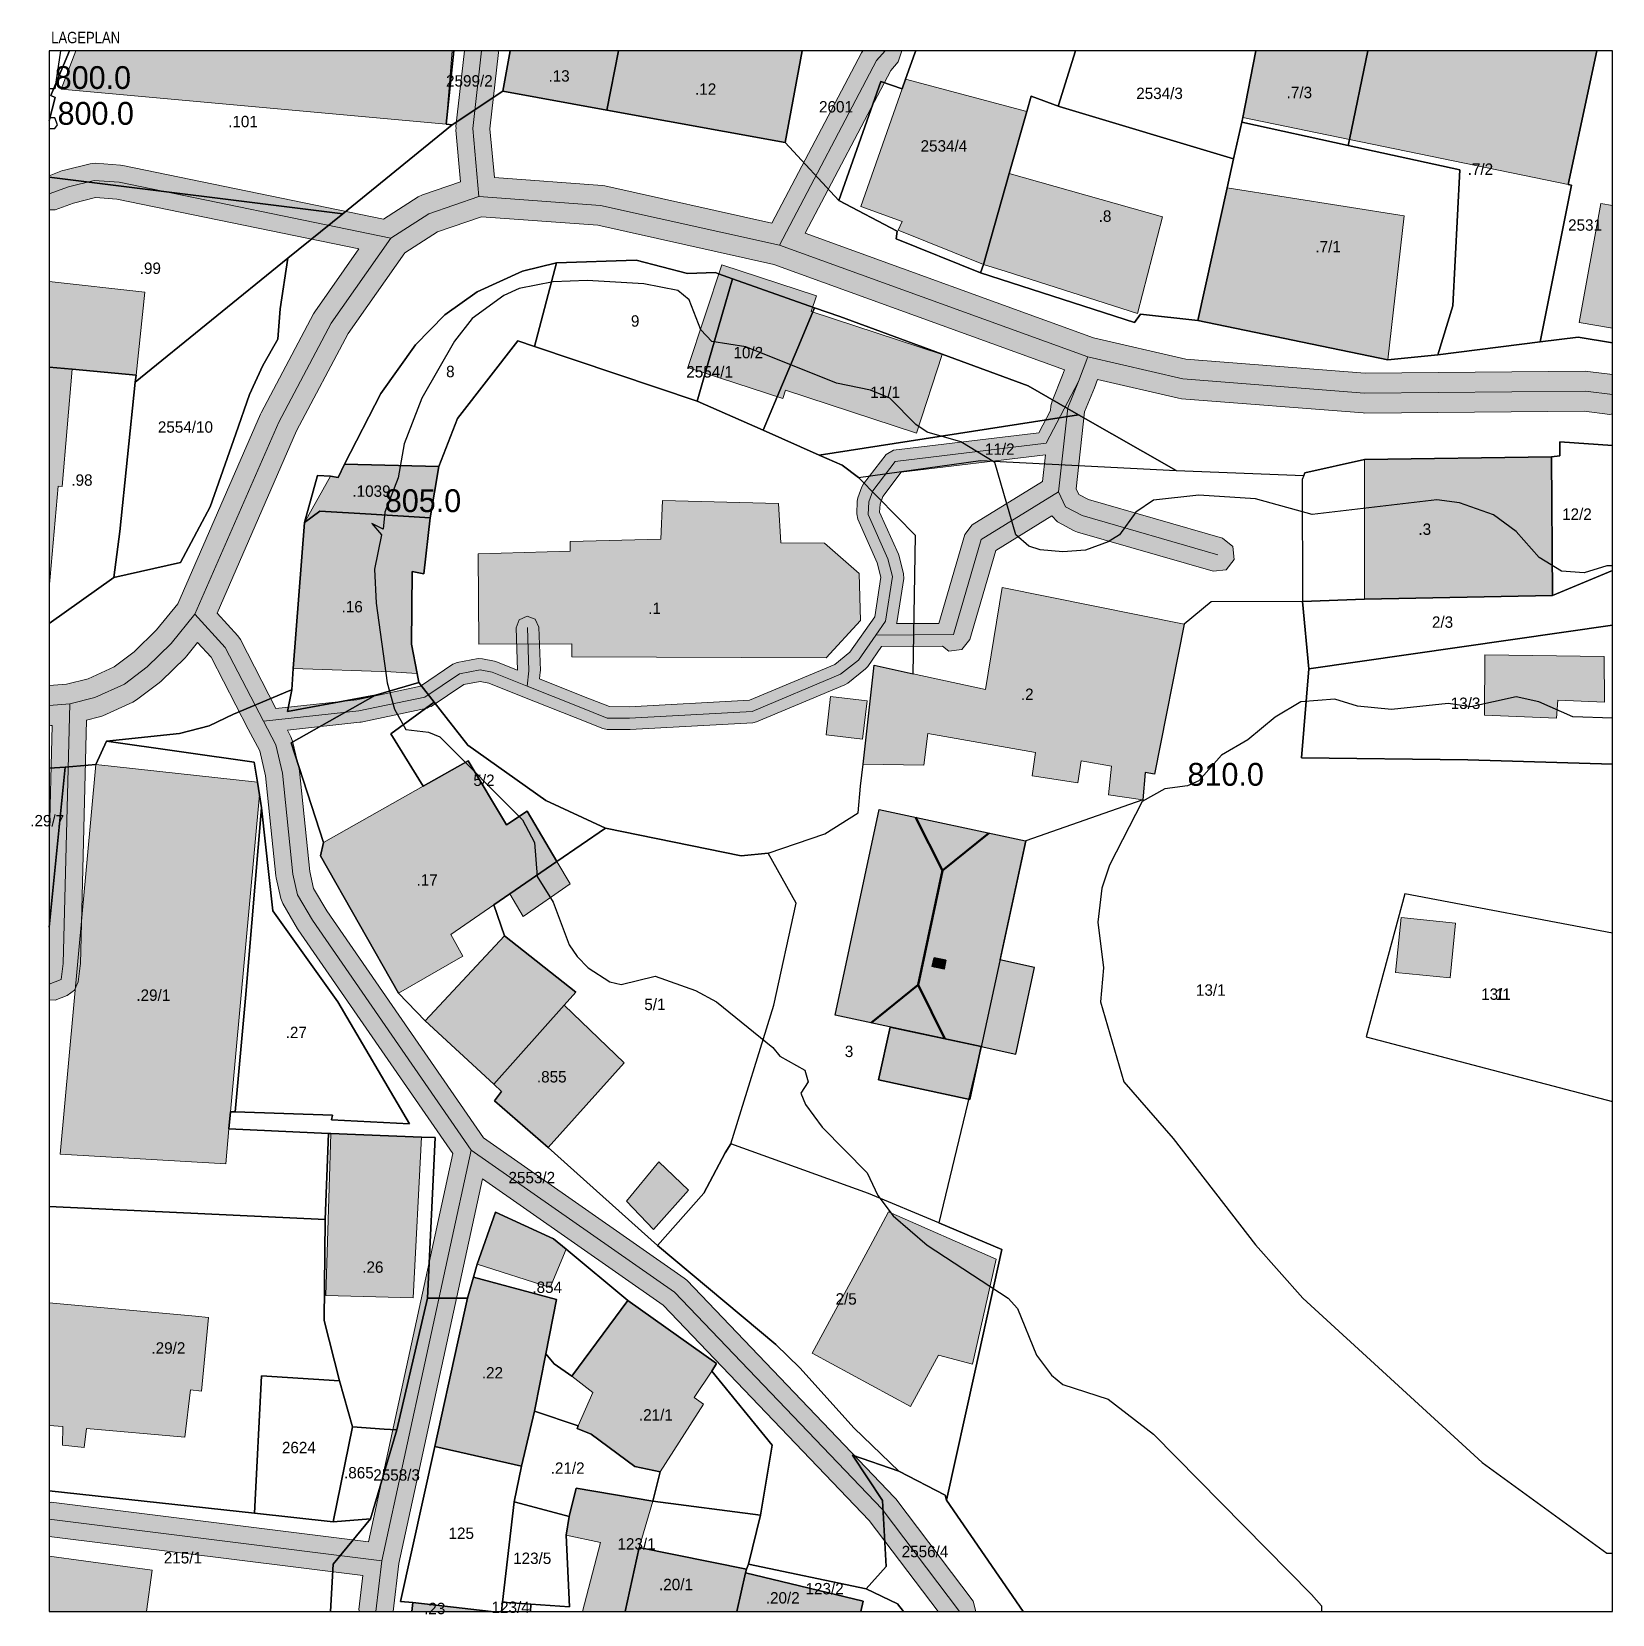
# Model space of a CAD drawing. Header units: metres. Extents: x 2773 to 296211, y -82189 to 61223.
# Drawn here: x 157544 to 296211, y -77565 to 61223 of the extents above; entities that cross this region are included whole.
import ezdxf

# ---------------------------------------------------------------- set-up
doc = ezdxf.new("R2010")
doc.units = ezdxf.units.M
doc.header["$LTSCALE"] = 0.5
for name, color, linetype in [('AM_6', 7, 'Continuous'), ('KON_025', 1, 'Continuous'), ('KON_050', 5, 'Continuous'), ('KON_SCHRAFF', 1, 'Continuous')]:
    doc.layers.add(name, color=color, linetype=linetype)
doc.layers.add('KON_05', color=5, linetype='Continuous', lineweight=50)
doc.layers.add('KON_HL', color=4, linetype='Continuous', plot=False)
for name, color, linetype, lineweight, true_color in [('TPX_BUILDINGS', 7, 'Continuous', 0, 0x000000), ('TPX_BUILDINGS_HATCH', 7, 'Continuous', 0, 0xf0f0f0), ('TPX_CADASTRES_TEXT', 7, 'Continuous', 0, 0x000000), ('TPX_FRAME_PROJECT', 7, 'Continuous', 0, 0x000000), ('TPX_RELIEF_CONTOUR_LINES_TEXT', 7, 'Continuous', 0, 0x000000), ('TPX_ROADS_AXES', 7, 'Continuous', 0, 0x323232), ('TPX_ROADS_CONTOURS', 7, 'Continuous', 0, 0x646464), ('TPX_ROADS_HATCH', 7, 'Continuous', 0, 0xc8c8c8)]:
    doc.layers.add(name, color=color, linetype=linetype, lineweight=lineweight, true_color=true_color)
doc.styles.add('ANNOTATIVE', font='txt')
doc.styles.add('Arial Narrow 3 skalliert', font='ARIALN.TTF', dxfattribs={"height": 3})

msp = doc.modelspace()

# ---------------------------------------------------------------- texts
at = {"layer": 'AM_6', "insert": (159257.58, 61207.95, -17.96), "char_height": 1000, "width": 8521.8574, "attachment_point": 1, "style": 'Arial Narrow 3 skalliert'}
msp.add_mtext('LAGEPLAN', dxfattribs=at)
at = {"layer": 'TPX_CADASTRES_TEXT', "style": 'ANNOTATIVE'}
for s, p in [('2599/2', (193898.95, 56405.88, -17.96)), ('.13', (202881.57, 56840.69, -17.96)), ('.12', (215741.33, 55684.39, -17.96)), ('2534/3', (254442.66, 55312.61, -17.96)), ('.7/3', (267638.89, 55387.23, -17.96)), ('2601', (226618.26, 54136.24, -17.96)), ('.101', (174782.51, 52840.48, -17.96)), ('2534/4', (235525.52, 50703.62, -17.96)), ('.7/2', (283522.31, 48663.36, -17.96)), ('.8', (251148.18, 44545.44, -17.96)), ('2531', (292329.54, 43767.03, -17.96)), ('.7/1', (270161.36, 41870.56, -17.96)), ('.99', (167026.16, 39975.49, -17.96)), ('9', (210115.56, 35350.12, -17.96)), ('10/2', (219109.63, 32575.78, -17.96)), ('8', (193901.66, 30920.62, -17.96)), ('2554/1', (214975.1, 30890.44, -17.96)), ('11/1', (231113.18, 29097.93, -17.96)), ('2554/10', (168615.92, 26053.71, -17.96)), ('11/2', (241169.35, 24116.8, -17.96)), ('.98', (161028.17, 21400.68, -17.96)), ('.1039', (185684.75, 20431.72, -17.96)), ('12/2', (291803.26, 18413.4, -17.96)), ('.3', (279197.57, 17094.31, -17.96)), ('.16', (184734.57, 10297.35, -17.96)), ('.1', (211627.17, 10153.13, -17.96)), ('2/3', (280384.23, 8943.71, -17.96)), ('.2', (244321.94, 2618.09, -17.96)), ('13/3', (282029.33, 1827.6, -17.96)), ('5/2', (196296.11, -4923.21, -17.96)), ('.29/7', (157421.82, -8467.48, -17.96)), ('.17', (191305.34, -13670.75, -17.96)), ('.29/1', (166730.12, -23767.34, -17.96)), ('5/1', (211289.95, -24575.38, -17.96)), ('13/1', (259683.19, -23320.76, -17.96)), ('13/1', (284698.98, -23679.93, -17.96)), ('1', (285973.98, -23679.93, -17.96)), ('.27', (179830.22, -27036.86, -17.96)), ('3', (228878.95, -28697.06, -17.96)), ('.855', (201868.29, -30926.84, -17.96)), ('2553/2', (199375.13, -39763.93, -17.96)), ('.26', (186546.99, -47615.18, -17.96)), ('.854', (201469.75, -49381.03, -17.96)), ('2/5', (228065.85, -50405.86, -17.96)), ('.29/2', (168052.92, -54706.76, -17.96)), ('.22', (197033.75, -56881.23, -17.96)), ('.21/1', (210816.63, -60574.69, -17.96)), ('2624', (179498.39, -63435.01, -17.96)), ('.865', (184948.51, -65646.5, -17.96)), ('2558/3', (187515.84, -65843.51, -17.96)), ('.21/2', (203076.49, -65242.84, -17.96)), ('125', (194115.76, -70954.04, -17.96)), ('215/1', (169137.43, -73102.98, -17.96)), ('123/5', (199783.06, -73148.29, -17.96)), ('123/1', (208935.02, -71888.49, -17.96)), ('2556/4', (233869.54, -72557.08, -17.96)), ('.20/1', (212579.84, -75445.15, -17.96)), ('123/2', (225430.62, -75813.97, -17.96)), ('.20/2', (221948.49, -76616.06, -17.96)), ('.23', (191975.37, -77551.19, -17.96)), ('123/4', (197891.06, -77440.12, -17.96))]:
    msp.add_text(s, height=1000, dxfattribs=at).set_placement(p)
at = {"layer": 'TPX_RELIEF_CONTOUR_LINES_TEXT', "style": 'ANNOTATIVE'}
for s, p in [('800.0', (159571.38, 56197.74, 3.04)), ('800.0', (159819.86, 53057.95, 3.04)), ('805.0', (188531.96, 19092.52, 3.04)), ('810.0', (258945.49, -4904.35, 3.04))]:
    msp.add_text(s, height=2000, dxfattribs=at).set_placement(p)

# ---------------------------------------------------------------- hatches: boundary and pattern name
at = {"layer": 'KON_SCHRAFF', "true_color": 0xf27172, "transparency": 33554551}
for points in [[(231894.08, -6985.12), (228019.09, -25023.6), (231191.87, -25705.17), (235301.09, -22359.29), (237453.86, -12337.91), (235066.86, -7666.69)], [(235066.86, -7666.69), (237453.86, -12337.91), (241526.78, -9054.39)], [(237504.65, -20867.75), (237628.56, -20290.91), (236797.52, -20112.39), (236673.61, -20689.23)], [(242478.36, -20182.45), (240846.46, -27779.15), (243887.09, -28432.33), (245519, -20835.63)], [(235301.09, -22359.29), (231191.87, -25705.17), (237651.79, -27092.88)], [(231848.05, -30704.49), (232845.67, -26060.44), (240846.46, -27779.15), (239848.83, -32423.2)]]:
    msp.add_hatch(color=11, dxfattribs=at).paths.add_polyline_path(points)
h = msp.add_hatch(color=11, dxfattribs=at)
h.paths.add_polyline_path([(237453.86, -12337.91), (235301.09, -22359.29), (237651.79, -27092.88), (240846.46, -27779.15), (242658.99, -19341.63), (244721.44, -9740.66), (241526.78, -9054.39)])
h.paths.add_polyline_path([(237747.34, -20214.14), (237623.42, -20790.99), (237581.42, -20986.52), (236750.37, -20808), (236554.83, -20766), (236720.76, -19993.62)], flags=16)
h.paths.add_polyline_path([(237628.56, -20290.91), (237504.65, -20867.75), (236673.61, -20689.23), (236797.52, -20112.39)], flags=0)
h = msp.add_hatch(color=11, dxfattribs=at)
h.paths.add_polyline_path([(236554.83, -20766), (236750.37, -20808), (237581.42, -20986.52), (237623.42, -20790.99), (237747.34, -20214.14), (236720.76, -19993.62)])
h.paths.add_polyline_path([(236797.52, -20112.39), (237628.56, -20290.91), (237504.65, -20867.75), (236673.61, -20689.23)], flags=16)
at = {"layer": 'TPX_BUILDINGS_HATCH'}
for points in [[(161428.45, 59551.34), (160137.74, 56171.99), (193905.36, 53121.33), (194443.55, 59551.34), (161428.45, 59551.34)], [(199507.72, 59551.34), (198885.62, 56009.55), (208011.32, 54343.72), (209030.4, 59551.34), (199507.72, 59551.34)], [(209030.4, 59551.34), (208011.32, 54343.72), (223637.58, 51502.92), (225126.47, 59551.34), (209030.4, 59551.34)], [(264946.44, 59551.34), (263787.35, 53690.62), (273144.76, 51765.18), (274765.75, 59551.34), (264946.44, 59551.34)], [(274765.75, 59551.34), (273144.76, 51765.18), (292324.5, 47825.81), (294847.21, 59551.34), (274765.75, 59551.34)], [(233914.85, 56223.17), (230283.28, 45881.99), (233915.57, 44576.47), (233544.66, 43810.15), (241031.13, 40797.98), (243297.79, 48790.71), (244838.67, 54223.94), (234213.38, 57064.23), (233914.85, 56223.17)], [(243297.79, 48790.71), (241031.13, 40797.98), (243030.19, 40198.57), (254567.46, 36521.27), (256736.64, 44977.84), (243297.79, 48790.71)], [(262427.3, 47537.19), (259852.86, 35881.34), (276516.61, 32447.43), (277933.64, 45080.25), (262427.3, 47537.19)], [(295191.79, 46155.34), (293296.6, 35723.03), (296210.79, 35215.97), (296210.79, 45977.89), (295191.79, 46155.34)], [(218078.03, 40780.83), (215114.5, 31759.81), (223429.11, 29044.47), (223671.15, 29780.91), (235166.73, 26026.67), (237433.35, 32925.76), (225936.77, 36679.95), (226392.64, 38065.49), (218078.03, 40780.83)], [(159074.51, 39304.21), (159074.51, 31808.38), (161112.8, 31617.2), (166703.62, 31091.22), (167484.62, 38390.96), (159074.51, 39304.21)], [(159074.51, 31808.38), (159074.51, 12429.63), (159881.06, 21355.26), (160231.81, 21349.21), (161112.8, 31617.2), (159074.51, 31808.38)], [(290870.52, 23925.77), (274457.36, 23698.65), (274468.2, 11457.06), (290970.48, 11775.28), (290870.52, 23925.77)], [(183765.33, 22242.25), (181470.03, 18185.5), (182838.83, 19168.34), (187327.99, 18896.39), (192515.01, 18581.16), (193260.69, 23104.69), (184991.14, 23288.62), (184421.07, 22132.02), (183765.33, 22242.25)], [(204784.11, 15660.59), (196712.48, 15442.29), (196784.1, 7516.98), (204935.85, 7552.82), (204935.68, 6394.15), (227255.75, 6324.45), (230262.33, 9598.08), (230130.86, 13709.48), (227097.72, 16376.04), (223274.71, 16392.14), (223047.34, 19836.79), (212875.96, 20116.26), (212725.06, 16711.43), (204799.11, 16527.77), (204784.11, 15660.59)], [(181470.03, 18185.5), (180500.47, 5374.02), (189065.12, 5083.46), (191352.09, 4951.42), (190878.41, 7505.33), (190915.34, 13870.68), (191938.94, 13684.13), (192515.01, 18581.16), (187327.99, 18896.39), (182838.83, 19168.34), (181470.03, 18185.5)], [(231439.61, 5662.39), (230477.39, -3025.31), (235797.77, -3093.33), (236169.71, -321.84), (245610.33, -1997.34), (245307.7, -4021.25), (249306.26, -4636.71), (249608.5, -2717.87), (252264.23, -3197.33), (252001.17, -5711.73), (255009.41, -6146.13), (255240.92, -3734.23), (256046.42, -3879.67), (258649.84, 9277.24), (242689.43, 12475.05), (241212.92, 3548.78), (234889.11, 4916.89), (231439.61, 5662.39)], [(285026.59, 6589.79), (284981.82, 1271.72), (291314.25, 1009.77), (291432.13, 2589.04), (295510.54, 2414.55), (295500.87, 6441.42), (285026.59, 6589.79)], [(227629.51, 2922.52), (227233.88, -449.4), (230431.5, -818.15), (230827.13, 2553.77), (227629.51, 2922.52)], [(183133.49, -9884.85), (182884.12, -11046.85), (189722.48, -23102.61), (195357.22, -19840.45), (194306.26, -17937.17), (198082.02, -15349.95), (199487.71, -14386.46), (203628.01, -11549.51), (201006.81, -7137.25), (199197.07, -8340.25), (195839.58, -2713.79), (191893.78, -4940.55), (183133.49, -9884.85)], [(163185.87, -3048.38), (160040.51, -37220.8), (174577.11, -38050.02), (174853.08, -34985.73), (174977.6, -33489.22), (177526.23, -5702.55), (177343.27, -4592.24), (163185.87, -3048.38)], [(203628.01, -11549.51), (199487.71, -14386.46), (200661.49, -16373.19), (204795.84, -13514.5), (203628.01, -11549.51)], [(277682.23, -16455.61), (277176.13, -21279.39), (281975.03, -21738.25), (282448.81, -16953.96), (277682.23, -16455.61)], [(199012.33, -18063.17), (192071.23, -25507.13), (198079.14, -31082), (204273.68, -24150.29), (205293.04, -23009.27), (199012.33, -18063.17)], [(204273.68, -24150.29), (198079.14, -31082), (198773.35, -31725.79), (198147.96, -32534.69), (202868.06, -36627.3), (209515.7, -29204.7), (204273.68, -24150.29)], [(183793.65, -35399.28), (183356.74, -49617.2), (191005.38, -49799.38), (191745.29, -35708.74), (183793.65, -35399.28)], [(212557.33, -37876.26), (209730.59, -41322.8), (212104.37, -43818.24), (215174.4, -40370.63), (212557.33, -37876.26)], [(198236.3, -42296.21), (196634.78, -46871.65), (203024.06, -48909.17), (204437.49, -45545.97), (203322.41, -44622.17), (198236.3, -42296.21)], [(231112.61, -45272.41), (226016.88, -54649.53), (234644.21, -59329.74), (237100.03, -54825.47), (240079.49, -55630.4), (242157.92, -46410.62), (232723.03, -42267.44), (231112.61, -45272.41)], [(194920.34, -53663.49), (192901.36, -62846.53), (200507.24, -64585.54), (201666.29, -59740.07), (202647.29, -54716.6), (203578.51, -49950.54), (196308.61, -47995.13), (195776.21, -49826.38), (194920.34, -53663.49)], [(159074.51, -50236.8), (159074.51, -60995.9), (160285.17, -61096.18), (160247.04, -62735.84), (162147.14, -62928.52), (162350.68, -61270.32), (170993.45, -62016.6), (171487.89, -57884.77), (172457.98, -57992.71), (173057.96, -51544.77), (171929.83, -51418.01), (159074.51, -50236.8)], [(209851.83, -50032.23), (204925.64, -56681.08), (206779.06, -58113.58), (205498.94, -61046.48), (205399.09, -61281.15), (206631.61, -61755.35), (210471.85, -64602.28), (212695.08, -65061.41), (216471.95, -59148.26), (215656.83, -58556), (217204, -56231.3), (217636.09, -55581.28), (209851.83, -50032.23)], [(204686.62, -68997.93), (204426.79, -70628.68), (207435.95, -71266.16), (205860.97, -77309.35), (209605.85, -77309.35), (210843.7, -71699.39), (212027.85, -67653.24), (205317.38, -66487.82), (204686.62, -68997.93)], [(210843.7, -71699.39), (209605.85, -77309.35), (219418.79, -77309.35), (220176.25, -73923.14), (220249.85, -73592.6), (210843.7, -71699.39)], [(159074.51, -72461.27), (159074.51, -77309.35), (167612.81, -77309.35), (168111.69, -73694.3), (159074.51, -72461.27)], [(220176.25, -73923.14), (219418.79, -77309.35), (230272.11, -77309.35), (230487.2, -76398.52), (220176.25, -73923.14)], [(190998.18, -76534.86), (190909.12, -77309.35), (197843.82, -77309.35), (190998.18, -76534.86)]]:
    msp.add_hatch(color=256, dxfattribs=at).paths.add_polyline_path(points)
at = {"layer": 'TPX_ROADS_HATCH'}
h = msp.add_hatch(color=256, dxfattribs=at)
h.paths.add_polyline_path([(159074.51, -67780.79), (159074.51, -70729.72), (186604.03, -74171.46), (186259.11, -77136), (186308.37, -77309.35), (189259.18, -77309.35), (189747.25, -73114.44), (197097.49, -39368.63), (212948.7, -50444.81), (231006.24, -69326.3), (237055.18, -77309.35), (240369.56, -77309.35), (240132.71, -76403.46), (233345.35, -67445.88), (233233.85, -67315.04), (215013.92, -48263.76), (214789.04, -48070.93), (197191.45, -35774.46), (183433.6, -15871.47), (182276.05, -13910.16), (181944.48, -12423.3), (181035.43, -3633.79), (181003.5, -3444.46), (180424.04, -982.44), (180291.03, -626.94), (179974.74, -26.57), (186344.13, 659.53), (186442.97, 675.22), (192246.05, 1896.47), (192407.73, 2007.11), (192599.69, 2046.26), (195451.3, 3971.65), (196893.04, 4240.48), (197657.68, 4085.52), (200647.06, 2890.78), (205212.74, 1074.52), (207660.6, 102.99), (208026.15, 32.47), (209994.43, 25.89), (210051.92, 27.35), (220811.52, 610.89), (221145.29, 687.73), (228893.94, 3948.92), (229130.87, 4089.87), (230694.9, 5341.6), (230890.09, 5550.03), (232110.83, 7299.17), (237455.77, 7339.63), (237997.83, 6906.12), (239138.84, 7033.09), (239855.88, 7929.67), (242113.56, 15725.62), (247044.07, 18757.12), (247546.61, 18228.51), (248996.27, 17459.85), (249283.41, 17343.79), (261177.55, 13914.65), (262318.4, 14042.97), (263034.38, 14940.41), (262906.06, 16081.27), (262008.61, 16797.24), (250264.08, 20183.25), (249395.76, 20643.66), (249167.85, 21131.6), (249917.1, 27873.77), (250769.07, 29979.7), (251042.07, 30706.77), (258149.68, 29068.59), (258406.49, 29029.19), (274342.33, 27784.92), (274493.25, 27779.67), (293746, 27941.34), (295993.28, 27659.84), (296210.79, 27719.59), (296210.79, 31159.94), (294065.36, 31428.68), (293833.16, 31442.19), (274539.44, 31280.18), (258808.82, 32508.43), (250683.59, 34381.16), (225394.26, 43548.36), (232909.81, 57828.29), (233551.29, 58570.47), (233876.39, 59551.34), (230453.58, 59551.34), (230335.12, 59377.67), (222475.09, 44443.19), (207837.92, 47692.84), (207586.02, 47729.8), (198141.09, 48419.15), (197745.68, 52715.51), (198510.65, 59380.3), (198461.76, 59551.34), (195510.58, 59551.34), (194747.57, 52903.52), (194791.81, 52748.75), (194744.09, 52595.01), (195161.93, 48054.87), (191817.26, 46904.23), (191446.38, 46725.42), (188405.03, 44788.15), (165537.55, 49481.22), (165352.86, 49507.28), (163149.86, 49679.45), (162676.13, 49640.94), (160412.61, 49086.52), (160239.42, 49032.82), (159074.51, 48592.8), (159074.51, 45602.85), (159604.55, 45586.12), (161214.54, 46194.26), (163156.07, 46669.81), (165025.96, 46523.68), (186246.03, 42168.71), (182392.26, 36660.58), (182280.19, 36477.42), (177669.47, 27785.45), (177611.47, 27665.25), (170364.72, 11057.15), (168494.41, 8761.12), (166532.3, 6846.11), (164795.28, 5523.95), (162495.66, 4484.52), (160598.83, 4007.42), (159074.51, 3882.42), (159074.51, 428.36), (159217.54, 382.4), (159338.36, 392.31), (159074.51, -10203.94), (159074.51, -23690.61), (159604.98, -23707.18), (160665.79, -23306.11), (161311.72, -22833.68), (161622.81, -22096.35), (161806.31, -20684.37), (161818.35, -20528.4), (162350.42, 838.98), (163500.93, 1128.36), (163794.85, 1230.83), (166417.9, 2416.45), (166757.03, 2618.61), (168737.64, 4126.18), (168900.03, 4266.31), (171010.49, 6326.09), (171144.99, 6473.24), (172107.57, 7654.92), (173284.3, 6365.2), (176535.97, 64.46), (177547.66, -1855.98), (178061.25, -4038.11), (178969.39, -12818.83), (178997.39, -12990.99), (179399.62, -14794.71), (179571.86, -15230.64), (180877.34, -17442.58), (180935.23, -17533.11), (194506.78, -37166.58), (187091.92, -71209.1), (159260.59, -67729.63), (159074.51, -67780.79)])
h.paths.add_polyline_path([(173821.4, 10227.53), (180792.68, 26204.31), (185321.7, 34742.27), (190284.59, 41835.65), (193151.88, 43662.04), (197017.37, 44991.86), (207203.95, 44248.37), (222658.18, 40817.32), (248162.63, 31572.13), (247980.75, 31086.79), (247058.58, 28807.33), (246958.27, 28410.46), (246912.04, 27994.46), (245895.27, 26057.13), (233163.9, 24523.64), (232501.58, 24140.07), (230530.87, 21564.64), (230384.96, 21297.9), (230035.13, 20333.35), (229976.5, 20043.09), (229920.42, 18938.36), (230006.44, 18479.03), (231719.65, 14652.49), (232049.89, 13387.74), (231498.55, 9915.91), (229332.57, 6812.95), (227989.83, 5738.33), (220529.66, 2598.54), (209972.34, 2025.98), (208222.29, 2031.83), (205950.89, 2933.32), (202097.85, 4466.09), (202166.38, 5060.27), (202172.4, 5208.53), (202044.75, 8996.64), (201728.21, 9693.48), (201011.64, 9962.39), (200314.79, 9645.85), (200045.88, 8929.28), (200170.37, 5235.11), (198316, 5976.23), (198143.51, 6027.72), (197099.61, 6239.27), (196717.68, 6242.26), (194880.53, 5899.69), (194504.25, 5745.41), (191642.69, 3813.3), (186080.12, 2642.66), (178976.28, 1877.44), (175859.17, 7917.46), (175634.3, 8240.55), (173821.4, 10227.53)], flags=16)
h.paths.add_polyline_path([(231930.03, 19076.97), (231966.34, 19792.18), (232212.68, 20471.4), (233833.79, 22589.95), (246480.72, 24113.19), (246220.6, 21772.51), (240048.38, 17977.55), (239393.23, 17117.01), (237140.26, 9337.3), (233411.09, 9309.07), (233437.73, 9375.11), (234057.98, 13280.91), (234037.92, 13690.38), (233633.81, 15238.04), (233578.95, 15394.03), (231930.03, 19076.97)], flags=16)

# ---------------------------------------------------------------- linework, layer by layer
at = {"layer": 'KON_025', "elevation": -17.96}
for points in [[(159074.51, 53414.36), (159074.51, 48451.31), (184837.74, 45254.3), (194438.54, 53065.55), (193905.36, 53121.33), (194579.48, 59551.34), (160859.18, 59551.34), (159433.39, 56111.92), (159227.89, 55615.28), (159595.12, 55461.9)], [(159074.51, 59551.34), (159074.51, 53414.35), (159595.12, 55461.9), (159227.88, 55615.28), (159433.4, 56111.91), (160859.18, 59551.34)], [(194579.48, 59551.34), (193905.36, 53121.33), (194438.54, 53065.55), (198885.62, 56009.55), (199507.72, 59551.34)], [(199507.72, 59551.34), (198885.62, 56009.55), (208011.32, 54343.72), (209030.4, 59551.34)], [(209030.4, 59551.34), (208011.32, 54343.72), (223637.58, 51502.92), (225126.47, 59551.34)], [(225126.47, 59551.34), (223637.58, 51502.92), (228367.68, 46405.15), (232044.83, 56848.46), (233914.85, 56223.17), (234213.38, 57064.23), (235019.91, 59335.23), (235097.1, 59551.34)], [(232044.83, 56848.46), (228367.68, 46405.15), (233471.82, 43735.8), (233391.26, 43061.74), (240782.88, 40066.26), (241031.13, 40797.98), (243297.79, 48790.71), (244838.67, 54223.94), (245219.26, 55568.03), (247682.56, 54658.56), (247636.88, 54786.56), (249123.07, 59551.34), (235097.1, 59551.34), (235019.91, 59335.23), (234213.38, 57064.23), (233914.85, 56223.17)], [(249123.07, 59551.34), (247636.88, 54786.56), (247682.56, 54658.56), (262985.35, 50062.04), (263694.95, 53286.18), (263787.35, 53690.62), (264946.44, 59551.34)], [(263787.35, 53690.62), (263694.95, 53286.18), (273037.65, 51240.01), (273144.76, 51765.18), (274765.75, 59551.34), (264946.44, 59551.34)], [(273144.76, 51765.18), (273037.65, 51240.01), (282835.5, 49094.67), (282217.13, 37179.62), (280903.94, 32877.36), (289866.19, 34025.92), (292617.4, 47769.1), (292324.5, 47825.81), (294847.21, 59551.34), (274765.75, 59551.34)], [(292617.4, 47769.1), (289866.19, 34025.92), (293213.25, 34428.49), (296210.79, 33938.44), (296210.79, 59551.34), (294847.21, 59551.34), (292324.5, 47825.81)], [(159074.51, 9320.62), (159074.51, -3348.91), (160491.45, -3261.07), (163185.87, -3048.38), (164117.52, -1004.84), (170526.96, -332.9), (173110.37, 355.01), (175238.7, 1372.4), (180184.93, 3438.57), (180371.75, 3517.11), (180500.47, 5374.02), (181470.03, 18185.5), (182631.63, 22290.71), (183765.33, 22242.25), (184421.07, 22132.02), (184991.14, 23288.62), (188163.33, 29496.5), (191210.72, 33757.58), (193789.02, 36386.38), (196614.82, 38396.09), (200610.43, 40218.9), (203591.86, 40964.95), (210561.57, 41192.14), (215069.37, 40016.52), (217539.63, 40088.93), (217809.2, 39993.14), (219035.04, 39556.65), (226226.59, 37012.33), (228433.86, 36232.29), (237421.18, 32929.21), (244963.49, 30150.71), (249380.15, 27630.16), (257946.61, 22737.02), (269140.62, 22315.99), (269220.47, 22549.76), (274457.36, 23698.65), (290870.52, 23925.77), (291597.02, 24028.9), (291603.48, 25249.9), (296210.79, 24932.02), (296210.79, 33938.44), (293213.25, 34428.49), (289866.19, 34025.92), (280903.94, 32877.36), (276516.61, 32447.44), (259852.86, 35881.34), (254811.26, 36442.32), (254292.29, 35718.29), (240782.88, 40066.26), (233391.26, 43061.74), (233471.82, 43735.8), (228367.68, 46405.15), (223637.57, 51502.92), (208011.32, 54343.72), (198885.62, 56009.55), (194438.54, 53065.55), (184837.74, 45254.3), (180022.13, 41352.99), (179345.15, 36929.65), (179152.42, 34249.33), (177821.51, 31947.46), (176651.9, 29392.79), (175470.48, 25967.07), (173208.26, 19560.47), (170588.7, 14678.5), (164759.18, 13342.55)], [(241031.13, 40797.98), (240782.88, 40066.26), (254292.29, 35718.29), (254811.26, 36442.32), (259852.86, 35881.34), (262427.3, 47537.19), (262985.35, 50062.04), (247682.56, 54658.56), (245219.26, 55568.03), (244838.67, 54223.94), (243297.79, 48790.71)], [(262427.3, 47537.19), (259852.86, 35881.34), (276516.61, 32447.43), (280903.94, 32877.36), (282217.13, 37179.62), (282835.5, 49094.67), (273037.65, 51240.01), (263694.95, 53286.18), (262985.35, 50062.04)], [(159074.51, 48451.31), (159074.51, 31808.38), (161112.8, 31617.2), (166703.62, 31091.22), (166639.98, 30487.98), (180022.13, 41352.99), (184837.74, 45254.3)], [(165292.05, 17399.12), (164759.18, 13342.55), (170588.7, 14678.5), (173208.26, 19560.47), (175470.48, 25967.07), (176651.9, 29392.79), (177821.51, 31947.46), (179152.42, 34249.33), (179345.15, 36929.65), (180022.13, 41352.99), (166639.98, 30487.98)], [(188163.33, 29496.5), (184991.14, 23288.62), (193260.69, 23104.69), (194911.1, 27298.18), (200182.72, 34109.92), (201646.36, 33617.21), (203591.86, 40964.95), (200610.43, 40218.9), (196614.82, 38396.09), (193789.02, 36386.38), (191210.72, 33757.58)], [(203591.86, 40964.95), (201646.36, 33617.21), (215935.97, 28810.47), (216640.32, 31264.93), (218377.92, 37326.47), (219035.04, 39556.65), (217809.2, 39993.14), (217539.63, 40088.93), (215069.37, 40016.52), (210561.57, 41192.14)], [(216640.32, 31264.93), (215935.97, 28810.47), (221703.62, 26264.37), (222943.33, 29206.46), (224984.76, 34050.13), (226226.59, 37012.33), (219035.04, 39556.65), (218377.92, 37326.47)], [(222943.33, 29206.46), (221703.62, 26264.37), (226637.01, 24085.53), (249380.15, 27630.16), (244963.49, 30150.71), (237421.18, 32929.21), (228433.86, 36232.29), (226226.59, 37012.33), (224984.76, 34050.13)], [(190915.34, 13870.68), (190878.41, 7505.33), (191352.09, 4951.42), (191499.29, 4153.66), (192858.3, 2418.5), (195814.86, -1353.15), (202659.4, -6186.53), (207879.13, -8636.48), (219795.92, -11057.77), (222148.35, -10810.62), (227120.81, -9113.46), (230053.97, -7268.98), (230265.92, -4936.02), (230477.39, -3025.31), (231439.61, 5662.39), (234889.11, 4916.89), (235091.92, 17035.07), (230090.67, 22127.51), (228646.7, 23198.44), (226637.01, 24085.53), (221703.62, 26264.37), (215935.97, 28810.47), (201646.36, 33617.21), (200182.72, 34109.92), (194911.1, 27298.18), (193260.69, 23104.69), (192515.01, 18581.16), (191938.94, 13684.13)], [(159074.51, 31808.38), (159074.51, 9320.62), (164759.18, 13342.55), (165292.05, 17399.12), (166639.98, 30487.98), (166703.62, 31091.22), (161112.8, 31617.2)], [(249380.15, 27630.16), (226637.01, 24085.53), (228646.7, 23198.44), (230090.67, 22127.51), (240769.95, 23622.17), (257946.61, 22737.02)], [(291597.02, 24028.9), (290870.52, 23925.77), (290970.48, 11775.28), (296210.79, 13968.72), (296210.79, 24932.02), (291603.48, 25249.9)], [(269140.61, 22315.99), (268992.89, 21963.07), (269031, 11266.62), (274468.2, 11457.06), (290970.48, 11775.28), (290870.52, 23925.77), (274457.36, 23698.65), (269220.47, 22549.76)], [(182631.63, 22290.71), (181470.03, 18185.5), (182838.83, 19168.34), (187327.99, 18896.39), (192515.01, 18581.16), (193260.69, 23104.69), (184991.14, 23288.62), (184421.07, 22132.02), (183765.33, 22242.25)], [(180371.75, 3517.11), (179994.93, 1608.89), (187702.41, 3050.32), (191499.29, 4153.66), (191352.09, 4951.42), (190878.41, 7505.33), (190915.34, 13870.68), (191938.94, 13684.13), (192515.01, 18581.16), (187327.99, 18896.39), (182838.83, 19168.34), (181470.03, 18185.5), (180500.47, 5374.02)], [(274468.2, 11457.06), (269031, 11266.62), (269574.36, 5348.96), (296210.79, 9170.96), (296210.79, 13968.72), (290970.48, 11775.28)], [(240807.52, -27957.56), (237132.94, -43242.4), (242651.19, -45557.7), (240276.14, -56322.85), (237799.25, -67550.89), (244524.43, -77309.35), (296210.79, -77309.35), (296210.79, -3002.35), (283545.53, -2642.88), (268947.38, -2467.01), (269574.36, 5348.96), (269031, 11266.62), (261030.73, 11224.66), (258649.84, 9277.24), (256046.42, -3879.67), (255240.92, -3734.23), (255009.41, -6146.13), (244754.15, -9747.69)], [(269574.36, 5348.96), (268947.38, -2467.01), (283545.53, -2642.88), (296210.79, -3002.35), (296210.79, 9170.96)], [(170526.95, -332.9), (164117.52, -1004.84), (177055.89, -2837.32), (177343.27, -4592.24), (177526.23, -5702.55), (177712.38, -6839.73), (178689.88, -15870.38), (184418.52, -23864.32), (190696.21, -34554.81), (183840.52, -34186.46), (183933.34, -33792.01), (175388.67, -33500.53), (174977.6, -33489.22), (174853.08, -34985.73), (175444.91, -35008.83), (183582.9, -35388.86), (183793.65, -35399.28), (191745.29, -35708.74), (192931.92, -35753.79), (192279, -49841.47), (195776.21, -49826.38), (196308.61, -47995.13), (196634.78, -46871.65), (198236.3, -42296.21), (203322.41, -44622.17), (204437.49, -45545.97), (209851.83, -50032.23), (217636.09, -55581.28), (217204, -56231.3), (222497.08, -62744.23), (221483.69, -68853.79), (220420.87, -73154.58), (230760.07, -75315.5), (232517.28, -73372.46), (232182.55, -67576.4), (229544.62, -63604.14), (233621.51, -64999.48), (229700.94, -61235.68), (224942.4, -55949.14), (222839.74, -53903.63), (212454.4, -45221.11), (202868.06, -36627.3), (198147.96, -32534.69), (198773.35, -31725.79), (198079.14, -31082), (192071.23, -25507.13), (189722.48, -23102.61), (182884.12, -11046.85), (183133.49, -9884.85), (180305.89, -1138.52), (187702.41, 3050.32), (179994.93, 1608.89), (180371.75, 3517.11), (180184.93, 3438.57), (175238.7, 1372.4), (173110.37, 355.01)], [(187702.41, 3050.32), (180305.89, -1138.52), (183133.49, -9884.85), (182884.12, -11046.85), (189722.48, -23102.61), (192071.23, -25507.13), (198079.14, -31082), (204273.68, -24150.29), (205293.04, -23009.27), (199012.33, -18063.17), (198082.02, -15349.95), (199487.71, -14386.46), (203628.01, -11549.51), (201006.81, -7137.25), (199197.07, -8340.25), (195839.58, -2713.79), (191893.78, -4940.55), (189052.24, -345.2), (192858.3, 2418.5), (191499.29, 4153.66)], [(192858.3, 2418.5), (189052.24, -345.2), (191893.78, -4940.55), (195839.58, -2713.79), (199197.07, -8340.25), (201006.81, -7137.25), (203628.01, -11549.51), (207879.13, -8636.48), (202659.4, -6186.53), (195814.86, -1353.15)], [(159074.51, -17292.47), (159074.51, -41805.31), (183294.02, -42946.28), (183582.9, -35388.86), (175444.91, -35008.83), (174853.08, -34985.73), (174977.6, -33489.22), (175388.67, -33500.53), (176302.27, -23523.32), (177712.38, -6839.73), (177526.23, -5702.55), (177343.27, -4592.24), (177055.89, -2837.32), (164117.52, -1004.84), (163185.87, -3048.38), (160491.45, -3261.07)], [(159074.51, -3348.91), (159074.51, -17292.47), (160491.45, -3261.07)], [(176302.27, -23523.32), (175388.67, -33500.53), (183933.34, -33792.01), (183840.52, -34186.46), (190696.21, -34554.81), (184418.52, -23864.32), (178689.88, -15870.38), (177712.38, -6839.73)], [(199487.71, -14386.46), (198082.02, -15349.95), (199012.33, -18063.17), (205293.04, -23009.27), (204273.68, -24150.29), (209515.7, -29204.7), (202868.06, -36627.3), (212454.4, -45221.11), (216498.38, -40624.55), (218395.8, -37086.23), (218891.7, -36293.22), (222654.46, -24155.17), (224614.37, -15200.93), (222148.35, -10810.62), (219795.92, -11057.77), (207879.13, -8636.48), (203628.01, -11549.51)], [(277124.24, -17613.66), (274607.7, -26935.44), (296210.79, -32595.61), (296210.79, -17844.45), (278004.48, -14376.76)], [(277124.24, -17613.66), (274607.7, -26935.44), (296210.79, -32595.61), (296210.79, -17844.45), (278004.48, -14376.76)], [(204273.68, -24150.29), (198079.14, -31082), (198773.35, -31725.79), (198147.96, -32534.69), (202868.06, -36627.3), (209515.7, -29204.7)], [(183294.02, -42946.28), (183192.53, -51805.91), (184561.69, -57077.62), (185694.47, -61117.38), (188467.72, -61331.35), (189581, -61370.73), (192279, -49841.47), (192931.92, -35753.79), (191745.29, -35708.74), (183793.65, -35399.28), (183582.9, -35388.86)], [(216498.38, -40624.55), (212454.4, -45221.11), (222839.74, -53903.63), (224942.4, -55949.14), (229700.94, -61235.68), (233621.51, -64999.48), (237690.01, -67115.61), (237799.25, -67550.89), (240276.14, -56322.85), (242651.19, -45557.7), (237132.94, -43242.4), (230969.91, -40656.28), (218891.7, -36293.22), (218395.8, -37086.23)], [(159074.51, -41805.31), (159074.51, -66728.81), (177090.59, -68688.04), (177716.77, -56635.73), (184561.69, -57077.62), (183192.53, -51805.91), (183294.02, -42946.28)], [(196634.78, -46871.65), (196308.61, -47995.13), (203578.51, -49950.54), (202647.29, -54716.6), (203385.48, -55586.52), (204925.64, -56681.08), (209851.83, -50032.23), (204437.49, -45545.97), (203322.41, -44622.17), (198236.3, -42296.21)], [(194920.34, -53663.49), (192901.36, -62846.53), (200507.24, -64585.54), (201666.29, -59740.07), (202647.29, -54716.6), (203578.51, -49950.54), (196308.61, -47995.13), (195776.21, -49826.38)], [(183980.89, -73172.15), (183762.08, -77309.35), (190909.12, -77309.35), (190998.18, -76534.86), (189912.69, -76444.18), (192901.36, -62846.53), (194920.34, -53663.49), (195776.21, -49826.38), (192279, -49841.47), (189581, -61370.73), (187270.36, -69180.26)], [(202647.29, -54716.6), (201666.29, -59740.07), (205498.94, -61046.48), (205399.09, -61281.15), (206631.61, -61755.35), (210471.85, -64602.28), (212695.08, -65061.41), (212027.85, -67653.24), (221483.69, -68853.79), (222497.08, -62744.23), (217204, -56231.3), (217636.09, -55581.28), (209851.83, -50032.23), (204925.64, -56681.08), (203385.48, -55586.52)], [(177716.77, -56635.73), (177090.59, -68688.04), (183997.17, -69439.3), (185694.47, -61117.38), (184561.69, -57077.62)], [(200507.24, -64585.54), (199862.38, -67686.63), (200875.81, -67960.69), (204686.62, -68997.93), (205317.38, -66487.82), (212027.85, -67653.24), (212695.08, -65061.41), (210471.85, -64602.28), (206631.61, -61755.35), (205399.09, -61281.15), (205498.94, -61046.48), (201666.29, -59740.07)], [(185694.47, -61117.38), (183997.17, -69439.3), (187270.36, -69180.26), (189581, -61370.73), (188467.72, -61331.35)], [(192901.36, -62846.53), (189912.69, -76444.18), (190998.18, -76534.86), (197843.82, -77309.35), (198767.2, -77309.35), (198860.91, -76484.17), (199862.38, -67686.63), (200507.24, -64585.54)], [(233621.51, -64999.48), (229544.62, -63604.14), (232182.55, -67576.4), (232517.28, -73372.46), (230760.07, -75315.5), (233512.06, -76641.07), (234035.53, -77309.35), (244524.43, -77309.35), (237799.25, -67550.89), (237690.01, -67115.61)], [(201341.14, -76661.46), (201297.66, -77309.35), (209605.85, -77309.35), (210843.7, -71699.39), (220249.85, -73592.6), (220420.87, -73154.58), (221483.69, -68853.79), (212027.85, -67653.24), (205317.38, -66487.82), (204686.62, -68997.93), (204426.79, -70628.68), (204731.52, -76904.37)], [(159074.51, -66728.81), (159074.51, -77309.35), (183762.08, -77309.35), (183980.89, -73172.15), (187270.36, -69180.26), (183997.17, -69439.3), (177090.59, -68688.04)], [(199862.38, -67686.63), (198860.91, -76484.17), (201341.14, -76661.46), (204731.52, -76904.37), (204426.79, -70628.68), (204686.62, -68997.93), (200875.81, -67960.69)], [(210843.7, -71699.39), (209605.85, -77309.35), (219418.79, -77309.35), (220176.25, -73923.14), (220249.85, -73592.6)], [(220249.85, -73592.6), (220176.25, -73923.14), (230487.2, -76398.52), (230272.11, -77309.35), (234035.53, -77309.35), (233512.06, -76641.07), (230760.07, -75315.5), (220420.87, -73154.58)], [(220176.25, -73923.14), (219418.79, -77309.35), (230272.11, -77309.35), (230487.2, -76398.52)], [(190998.18, -76534.86), (190909.12, -77309.35), (197843.82, -77309.35)], [(198860.91, -76484.17), (198767.2, -77309.35), (201297.66, -77309.35), (201341.14, -76661.46)]]:
    msp.add_lwpolyline(points, close=True, dxfattribs=at)
at = {"layer": 'KON_025', "elevation": 3.04}
for points in [[(160080.21, 59551.34), (159571.38, 56197.74), (159074.51, 56197.74)], [(159074.51, 52738.21), (159571.38, 52738.21), (159819.86, 53057.95), (159571.38, 53672.82), (159074.51, 53672.82)], [(296210.79, 14388.89), (295713.92, 14388.89), (293726.43, 13780.45), (291738.95, 13901.32), (289786.99, 15096.59), (287763.99, 17388.33), (285776.5, 18842.78), (282795.28, 19891.76), (280807.8, 20168.21), (269876.65, 18873.19), (264907.94, 20265.23), (259939.23, 20591), (255964.27, 20151.93), (254418.75, 19092.52), (252983.05, 17094.56), (251989.31, 16470), (250001.82, 15762.35), (248014.34, 15596.08), (246026.86, 15795.69), (245033.12, 16095.57), (243873.58, 17094.56), (242051.89, 23451.57), (239070.67, 25263.94), (236089.45, 26106.24), (235095.71, 26766.5), (232824.27, 29082.35), (231120.74, 29790.66), (228139.52, 30400.1), (220189.59, 33587.15), (217208.37, 34057.66), (216258.7, 35076.25), (215220.88, 37703.94), (214227.14, 38525.36), (211245.92, 39105.47), (206277.21, 39407.95), (203295.99, 39280.91), (200314.77, 38687.32), (198955.68, 38073.2), (196174.19, 36075.24), (194636.28, 34077.27), (191764.47, 29082.35), (190228.31, 25086.42), (189684.84, 22089.47), (188531.96, 19092.52), (188389.87, 17594.05), (187396.13, 18093.54), (188247.79, 17094.56), (187614.32, 14097.61), (187773.76, 11100.66), (188732.55, 4107.77), (189383.61, 1802.61), (190377.36, 40.63), (192364.84, -198.88), (193358.58, -606.67), (200596.04, -7880.02), (201647.89, -9877.99), (201881.89, -12874.94), (203295.99, -15122.57), (204687.3, -18868.84), (205411.82, -19867.82), (206350.89, -20866.8), (208264.7, -22107.86), (209258.44, -22319.82), (212239.66, -21599.18), (215789.23, -22864.77), (217634.63, -23863.75), (222575.05, -27859.69), (223170.81, -28608.54), (225357.29, -29857.65), (225655.92, -30856.64), (225016.21, -31855.62), (225429.62, -32854.6), (226897.44, -34852.57), (230842.47, -38848.5), (231773.82, -40846.47), (233108.22, -42625.89), (236089.45, -45205.52), (243198.66, -49837.32), (244039.38, -50752.97), (245707.53, -54832.23), (247020.6, -56594.97), (248014.34, -57417.75), (251989.31, -58710.51), (255964.27, -61762.61), (269818.15, -75810.88), (270695.19, -76809.86), (270695.19, -77309.35)], [(296210.79, 1030.71), (292732.69, 1136.46), (289751.47, 2454.23), (287763.99, 2890.25), (283789.02, 2029.81), (281801.54, 2309.44), (276832.83, 1776.74), (273851.61, 2064.35), (271864.13, 2680.53), (268882.9, 2442.8), (266619.44, 1110.83), (264230.46, -887.14), (261926.72, -2209.44), (259939.23, -4464.9), (258945.49, -4904.35), (256958.01, -5182.78), (254970.53, -6290.79), (252099.82, -11875.96), (251416.15, -13873.92), (251082.07, -16870.87), (251580.18, -20866.8), (251309.36, -23863.75), (253369.56, -30856.64), (257675.77, -35851.55), (264907.94, -45157.85), (269058.46, -49837.32), (284782.76, -64243.47), (295713.92, -72189.47), (296210.79, -72189.47)]]:
    msp.add_lwpolyline(points, dxfattribs=at)
at = {"layer": 'KON_05', "elevation": 0.04}
for points in [[(241526.78, -9054.39), (237453.86, -12337.91), (235066.86, -7666.69)], [(235301.09, -22359.29), (237453.86, -12337.91)], [(237651.79, -27092.88), (235301.09, -22359.29), (231191.87, -25705.17)]]:
    msp.add_lwpolyline(points, dxfattribs=at)
at = {"layer": 'KON_050'}
for p, q in [((236554.83, -20766, 0.04), (236720.76, -19993.62, 0.04)), ((236750.37, -20808, 0.04), (236554.83, -20766, 0.04)), ((236797.52, -20112.39, 0.04), (236673.61, -20689.23, 0.04)), ((237504.65, -20867.75, 0.04), (236673.61, -20689.23, 0.04)), ((237747.34, -20214.14, 0.04), (236720.76, -19993.62, 0.04)), ((237581.42, -20986.52, 0.04), (236750.37, -20808, 0.04)), ((236797.52, -20112.39, 0.04), (237628.56, -20290.91, 0.04)), ((237628.56, -20290.91, 0.04), (237504.65, -20867.75, 0.04)), ((237623.42, -20790.99, 0.04), (237581.42, -20986.52, 0.04)), ((237747.34, -20214.14, 0.04), (237623.42, -20790.99, 0.04))]:
    msp.add_line(p, q, dxfattribs=at)
at = {"layer": 'KON_050', "elevation": 0.04}
for points in [[(240846.46, -27779.15), (228019.09, -25023.6), (231894.08, -6985.12), (244721.44, -9740.66), (242658.99, -19341.63)], [(242658.99, -19341.63), (242478.36, -20182.45)], [(240846.46, -27779.15), (243887.09, -28432.33), (245519, -20835.63), (242478.36, -20182.45)], [(232845.67, -26060.44), (231848.05, -30704.49), (239841.99, -32421.73), (240846.46, -27779.15)]]:
    msp.add_lwpolyline(points, dxfattribs=at)
msp.add_lwpolyline([(231848.05, -30704.49), (232845.67, -26060.44), (240846.46, -27779.15), (239848.83, -32423.2)], close=True, dxfattribs=at)
at = {"layer": 'KON_HL', "elevation": 0.04}
msp.add_lwpolyline([(240846.46, -27779.15), (239848.83, -32423.2), (239841.99, -32421.73), (231848.05, -30704.49), (232845.67, -26060.44)], dxfattribs=at)
at = {"layer": 'TPX_BUILDINGS', "elevation": 0.04}
for points in [[(161428.45, 59551.34), (160137.74, 56171.99), (193905.36, 53121.33), (194443.55, 59551.34)], [(199507.72, 59551.34), (198885.62, 56009.55), (208011.32, 54343.72), (209030.4, 59551.34)], [(209030.4, 59551.34), (208011.32, 54343.72), (223637.58, 51502.92), (225126.47, 59551.34)], [(264946.44, 59551.34), (263787.35, 53690.62), (273144.76, 51765.18), (274765.75, 59551.34)], [(274765.75, 59551.34), (273144.76, 51765.18), (292324.5, 47825.81), (294847.21, 59551.34)], [(233914.85, 56223.17), (230283.28, 45881.99), (233915.57, 44576.47), (233544.66, 43810.15), (241031.13, 40797.98), (243297.79, 48790.71), (244838.67, 54223.94), (234213.38, 57064.23)], [(243297.79, 48790.71), (241031.13, 40797.98), (243030.19, 40198.57), (254567.46, 36521.27), (256736.64, 44977.84)], [(262427.3, 47537.19), (259852.86, 35881.34), (276516.61, 32447.43), (277933.64, 45080.25)], [(295191.79, 46155.34), (293296.6, 35723.03), (296210.79, 35215.97), (296210.79, 45977.89)], [(218078.03, 40780.83), (215114.5, 31759.81), (223429.11, 29044.47), (223671.15, 29780.91), (235166.73, 26026.67), (237433.35, 32925.76), (225936.77, 36679.95), (226392.64, 38065.49)], [(159074.51, 39304.21), (159074.51, 31808.38), (161112.8, 31617.2), (166703.62, 31091.22), (167484.62, 38390.96)], [(159074.51, 31808.38), (159074.51, 12429.63), (159881.06, 21355.26), (160231.81, 21349.21), (161112.8, 31617.2)], [(290870.52, 23925.77), (274457.36, 23698.65), (274468.2, 11457.06), (290970.48, 11775.28)], [(183765.33, 22242.25), (181470.03, 18185.5), (182838.83, 19168.34), (187327.99, 18896.39), (192515.01, 18581.16), (193260.69, 23104.69), (184991.14, 23288.62), (184421.07, 22132.02)], [(204784.11, 15660.59), (196712.48, 15442.29), (196784.1, 7516.98), (204935.85, 7552.82), (204935.68, 6394.15), (227255.75, 6324.45), (230262.33, 9598.08), (230130.86, 13709.48), (227097.72, 16376.04), (223274.71, 16392.14), (223047.34, 19836.79), (212875.96, 20116.26), (212725.06, 16711.43), (204799.11, 16527.77)], [(181470.03, 18185.5), (180500.47, 5374.02), (189065.12, 5083.46), (191352.09, 4951.42), (190878.41, 7505.33), (190915.34, 13870.68), (191938.94, 13684.13), (192515.01, 18581.16), (187327.99, 18896.39), (182838.83, 19168.34)], [(231439.61, 5662.39), (230477.39, -3025.31), (235797.77, -3093.33), (236169.71, -321.84), (245610.33, -1997.34), (245307.7, -4021.25), (249306.26, -4636.71), (249608.5, -2717.87), (252264.23, -3197.33), (252001.17, -5711.73), (255009.41, -6146.13), (255240.92, -3734.23), (256046.42, -3879.67), (258649.84, 9277.24), (242689.43, 12475.05), (241212.92, 3548.78), (234889.11, 4916.89)], [(285026.59, 6589.79), (284981.82, 1271.72), (291314.25, 1009.77), (291432.13, 2589.04), (295510.54, 2414.55), (295500.87, 6441.42)], [(227629.51, 2922.52), (227233.88, -449.4), (230431.5, -818.15), (230827.13, 2553.77)], [(183133.49, -9884.85), (182884.12, -11046.85), (189722.48, -23102.61), (195357.22, -19840.45), (194306.26, -17937.17), (198082.02, -15349.95), (199487.71, -14386.46), (203628.01, -11549.51), (201006.81, -7137.25), (199197.07, -8340.25), (195839.58, -2713.79), (191893.78, -4940.55)], [(163185.87, -3048.38), (160040.51, -37220.8), (174577.11, -38050.02), (174853.08, -34985.73), (174977.6, -33489.22), (177526.23, -5702.55), (177343.27, -4592.24)], [(203628.01, -11549.51), (199487.71, -14386.46), (200661.49, -16373.19), (204795.84, -13514.5)], [(277682.23, -16455.61), (277176.13, -21279.39), (281975.03, -21738.25), (282448.81, -16953.96)], [(199012.33, -18063.17), (192071.23, -25507.13), (198079.14, -31082), (204273.68, -24150.29), (205293.04, -23009.27)], [(204273.68, -24150.29), (198079.14, -31082), (198773.35, -31725.79), (198147.96, -32534.69), (202868.06, -36627.3), (209515.7, -29204.7)], [(183793.65, -35399.28), (183356.74, -49617.2), (191005.38, -49799.38), (191745.29, -35708.74)], [(212557.33, -37876.26), (209730.59, -41322.8), (212104.37, -43818.24), (215174.4, -40370.63)], [(198236.3, -42296.21), (196634.78, -46871.65), (203024.06, -48909.17), (204437.49, -45545.97), (203322.41, -44622.17)], [(231112.61, -45272.41), (226016.88, -54649.53), (234644.21, -59329.74), (237100.03, -54825.47), (240079.49, -55630.4), (242157.92, -46410.62), (232723.03, -42267.44)], [(194920.34, -53663.49), (192901.36, -62846.53), (200507.24, -64585.54), (201666.29, -59740.07), (202647.29, -54716.6), (203578.51, -49950.54), (196308.61, -47995.13), (195776.21, -49826.38)], [(159074.51, -50236.8), (159074.51, -60995.9), (160285.17, -61096.18), (160247.04, -62735.84), (162147.14, -62928.52), (162350.68, -61270.32), (170993.45, -62016.6), (171487.89, -57884.77), (172457.98, -57992.71), (173057.96, -51544.77), (171929.83, -51418.01)], [(209851.83, -50032.23), (204925.64, -56681.08), (206779.06, -58113.58), (205498.94, -61046.48), (205399.09, -61281.15), (206631.61, -61755.35), (210471.85, -64602.28), (212695.08, -65061.41), (216471.95, -59148.26), (215656.83, -58556), (217204, -56231.3), (217636.09, -55581.28)], [(204686.62, -68997.93), (204426.79, -70628.68), (207435.95, -71266.16), (205860.97, -77309.35), (209605.85, -77309.35), (210843.7, -71699.39), (212027.85, -67653.24), (205317.38, -66487.82)], [(210843.7, -71699.39), (209605.85, -77309.35), (219418.79, -77309.35), (220176.25, -73923.14), (220249.85, -73592.6)], [(159074.51, -72461.27), (159074.51, -77309.35), (167612.81, -77309.35), (168111.69, -73694.3)], [(220176.25, -73923.14), (219418.79, -77309.35), (230272.11, -77309.35), (230487.2, -76398.52)], [(190998.18, -76534.86), (190909.12, -77309.35), (197843.82, -77309.35)]]:
    msp.add_lwpolyline(points, close=True, dxfattribs=at)
at = {"layer": 'TPX_FRAME_PROJECT', "elevation": -41.96}
msp.add_lwpolyline([(159074.51, -77309.35), (296210.79, -77309.35), (296210.79, 59551.34), (159074.51, 59551.34)], close=True, dxfattribs=at)
at = {"layer": 'TPX_ROADS_AXES', "elevation": -11.96}
for points in [[(197020.43, 59551.34), (196237.78, 52732.48)], [(223148.06, 42501.17), (231662.51, 58679.06), (232416.43, 59551.34)], [(196237.78, 52732.48), (196787.14, 46763.32)], [(159074.51, 46989.36), (160769.46, 47629.59), (163032.99, 48184.01), (165235.99, 48011.84), (189050.48, 43124.42)], [(171872.86, 10137.68), (179215.43, 26965.39), (183826.15, 35657.35), (189050.48, 43124.42), (192386.56, 45249.42), (196787.14, 46763.32)], [(196787.14, 46763.32), (207458.63, 45984.44), (223148.06, 42501.17), (250187.06, 32699.72), (258542.72, 30773.88), (274478.56, 29529.61), (293847.85, 29692.25), (296210.79, 29396.27)], [(250187.06, 32699.72), (249378.55, 30542.24), (248449.09, 28244.79), (247630.49, 20878.52)], [(249378.55, 30542.24), (246536.54, 25127.14)], [(246536.54, 25127.14), (233295.75, 23532.37)], [(192040.11, 2875.03), (195063.83, 4916.64), (196900.99, 5259.2), (197944.88, 5047.64), (201016.7, 3819.96), (205581.63, 2003.99), (208029.49, 1032.47), (209997.77, 1025.89), (220757.37, 1609.42), (228506.02, 4870.62), (230070.05, 6122.34), (231586.53, 8295.23), (232450.11, 9531.95), (233070.36, 13437.75), (232666.25, 14985.4), (230919.13, 18887.66), (230975.21, 19992.39), (231325.04, 20956.95), (233295.75, 23532.37)], [(238415.08, 8346.92), (240834.03, 16699.76), (247630.49, 20878.52)], [(247630.49, 20878.52), (248249.29, 19553.74), (249698.95, 18785.09), (261593.08, 15355.95)], [(159074.51, 2126.55), (160885.71, 2275.08), (163074.06, 2825.49), (165697.11, 4011.12), (167677.72, 5518.69), (169788.18, 7578.47), (171872.86, 10137.68)], [(196111.03, -36849.42), (182169.13, -16680.18), (180863.65, -14468.23), (180461.43, -12664.51), (179543.39, -3788.11), (178963.93, -1326.09), (177868.93, 752.37), (174526.21, 7229.55), (171872.86, 10137.68)], [(201016.7, 3819.96), (201172.97, 5174.85), (201045.32, 8962.96)], [(231586.53, 8295.23), (238415.08, 8346.92)], [(177868.93, 752.37), (186237.03, 1653.78), (192040.11, 2875.03)], [(160885.71, 2275.08), (160318.82, -20491.06), (160135.32, -21903.04), (159074.51, -22304.11)], [(187749.06, -77309.35), (188265.86, -72867.55), (196111.03, -36849.42)], [(238937.15, -77309.35), (232149.8, -68351.78), (213929.87, -49300.5), (196111.03, -36849.42)], [(159074.51, -69218.04), (188265.86, -72867.55)]]:
    msp.add_lwpolyline(points, dxfattribs=at)
at = {"layer": 'TPX_ROADS_CONTOURS', "elevation": -14.96}
for points in [[(159074.51, -67780.79), (159074.51, -70729.72), (186604.03, -74171.46), (186259.11, -77136), (186308.37, -77309.35), (189259.18, -77309.35), (189747.25, -73114.44), (197097.49, -39368.63), (212948.7, -50444.81), (231006.24, -69326.3), (237055.18, -77309.35), (240369.56, -77309.35), (240132.71, -76403.46), (233345.35, -67445.88), (233233.85, -67315.04), (215013.92, -48263.76), (214789.04, -48070.93), (197191.45, -35774.46), (183433.6, -15871.47), (182276.05, -13910.16), (181944.48, -12423.3), (181035.43, -3633.79), (181003.5, -3444.46), (180424.04, -982.44), (180291.03, -626.94), (179974.74, -26.57), (186344.13, 659.53), (186442.97, 675.22), (192246.05, 1896.47), (192407.73, 2007.11), (192599.69, 2046.26), (195451.3, 3971.65), (196893.04, 4240.48), (197657.68, 4085.52), (200647.06, 2890.78), (205212.74, 1074.52), (207660.6, 102.99), (208026.15, 32.47), (209994.43, 25.89), (210051.92, 27.35), (220811.52, 610.89), (221145.29, 687.73), (228893.94, 3948.92), (229130.87, 4089.87), (230694.9, 5341.6), (230890.09, 5550.03), (232110.83, 7299.17), (237455.77, 7339.63), (237997.83, 6906.12), (239138.84, 7033.09), (239855.88, 7929.67), (242113.56, 15725.62), (247044.07, 18757.12), (247546.61, 18228.51), (248996.27, 17459.85), (249283.41, 17343.79), (261177.55, 13914.65), (262318.4, 14042.97), (263034.38, 14940.41), (262906.06, 16081.27), (262008.61, 16797.24), (250264.08, 20183.25), (249395.76, 20643.66), (249167.85, 21131.6), (249917.1, 27873.77), (250769.07, 29979.7), (251042.07, 30706.77), (258149.68, 29068.59), (258406.49, 29029.19), (274342.33, 27784.92), (274493.25, 27779.67), (293746, 27941.34), (295993.28, 27659.84), (296210.79, 27719.59), (296210.79, 31159.94), (294065.36, 31428.68), (293833.16, 31442.19), (274539.44, 31280.18), (258808.82, 32508.43), (250683.59, 34381.16), (225394.26, 43548.36), (232909.81, 57828.29), (233551.29, 58570.47), (233876.39, 59551.34), (230453.58, 59551.34), (230335.12, 59377.67), (222475.09, 44443.19), (207837.92, 47692.84), (207586.02, 47729.8), (198141.09, 48419.15), (197745.68, 52715.51), (198510.65, 59380.3), (198461.76, 59551.34), (195510.58, 59551.34), (194747.57, 52903.52), (194791.81, 52748.75), (194744.09, 52595.01), (195161.93, 48054.87), (191817.26, 46904.23), (191446.38, 46725.42), (188405.03, 44788.15), (165537.55, 49481.22), (165352.86, 49507.28), (163149.86, 49679.45), (162676.13, 49640.94), (160412.61, 49086.52), (160239.42, 49032.82), (159074.51, 48592.8), (159074.51, 45602.85), (159604.55, 45586.12), (161214.54, 46194.26), (163156.07, 46669.81), (165025.96, 46523.68), (186246.03, 42168.71), (182392.26, 36660.58), (182280.19, 36477.42), (177669.47, 27785.45), (177611.47, 27665.25), (170364.72, 11057.15), (168494.41, 8761.12), (166532.3, 6846.11), (164795.28, 5523.95), (162495.66, 4484.52), (160598.83, 4007.42), (159074.51, 3882.42), (159074.51, 428.36), (159217.54, 382.4), (159338.36, 392.31), (159074.51, -10203.94), (159074.51, -23690.61), (159604.98, -23707.18), (160665.79, -23306.11), (161311.72, -22833.68), (161622.81, -22096.35), (161806.31, -20684.37), (161818.35, -20528.4), (162350.42, 838.98), (163500.93, 1128.36), (163794.85, 1230.83), (166417.9, 2416.45), (166757.03, 2618.61), (168737.64, 4126.18), (168900.03, 4266.31), (171010.49, 6326.09), (171144.99, 6473.24), (172107.57, 7654.92), (173284.3, 6365.2), (176535.97, 64.46), (177547.66, -1855.98), (178061.25, -4038.11), (178969.39, -12818.83), (178997.39, -12990.99), (179399.62, -14794.71), (179571.86, -15230.64), (180877.34, -17442.58), (180935.23, -17533.11), (194506.78, -37166.58), (187091.92, -71209.1), (159260.59, -67729.63)], [(173821.4, 10227.53), (180792.68, 26204.31), (185321.7, 34742.27), (190284.59, 41835.65), (193151.88, 43662.04), (197017.37, 44991.86), (207203.95, 44248.37), (222658.18, 40817.32), (248162.63, 31572.13), (247980.75, 31086.79), (247058.58, 28807.33), (246958.27, 28410.46), (246912.04, 27994.46), (245895.27, 26057.13), (233163.9, 24523.64), (232501.58, 24140.07), (230530.87, 21564.64), (230384.96, 21297.9), (230035.13, 20333.35), (229976.5, 20043.09), (229920.42, 18938.36), (230006.44, 18479.03), (231719.65, 14652.49), (232049.89, 13387.74), (231498.55, 9915.91), (229332.57, 6812.95), (227989.83, 5738.33), (220529.66, 2598.54), (209972.34, 2025.98), (208222.29, 2031.83), (205950.89, 2933.32), (202097.85, 4466.09), (202166.38, 5060.27), (202172.4, 5208.53), (202044.75, 8996.64), (201728.21, 9693.48), (201011.64, 9962.39), (200314.79, 9645.85), (200045.88, 8929.28), (200170.37, 5235.11), (198316, 5976.23), (198143.51, 6027.72), (197099.61, 6239.27), (196717.68, 6242.26), (194880.53, 5899.69), (194504.25, 5745.41), (191642.69, 3813.3), (186080.12, 2642.66), (178976.28, 1877.44), (175859.17, 7917.46), (175634.3, 8240.55)], [(231930.03, 19076.97), (231966.34, 19792.18), (232212.68, 20471.4), (233833.79, 22589.95), (246480.72, 24113.19), (246220.6, 21772.51), (240048.38, 17977.55), (239393.23, 17117.01), (237140.26, 9337.3), (233411.09, 9309.07), (233437.73, 9375.11), (234057.98, 13280.91), (234037.92, 13690.38), (233633.81, 15238.04), (233578.95, 15394.03)]]:
    msp.add_lwpolyline(points, close=True, dxfattribs=at)

msp.set_redraw_order([(e.dxf.handle, doc.entitydb.next_handle()) for e in msp.query("TEXT MTEXT ATTDEF DIMENSION ARC_DIMENSION")])  # texts and dimensions are drawn at this point

doc.saveas('drawing.dxf')
